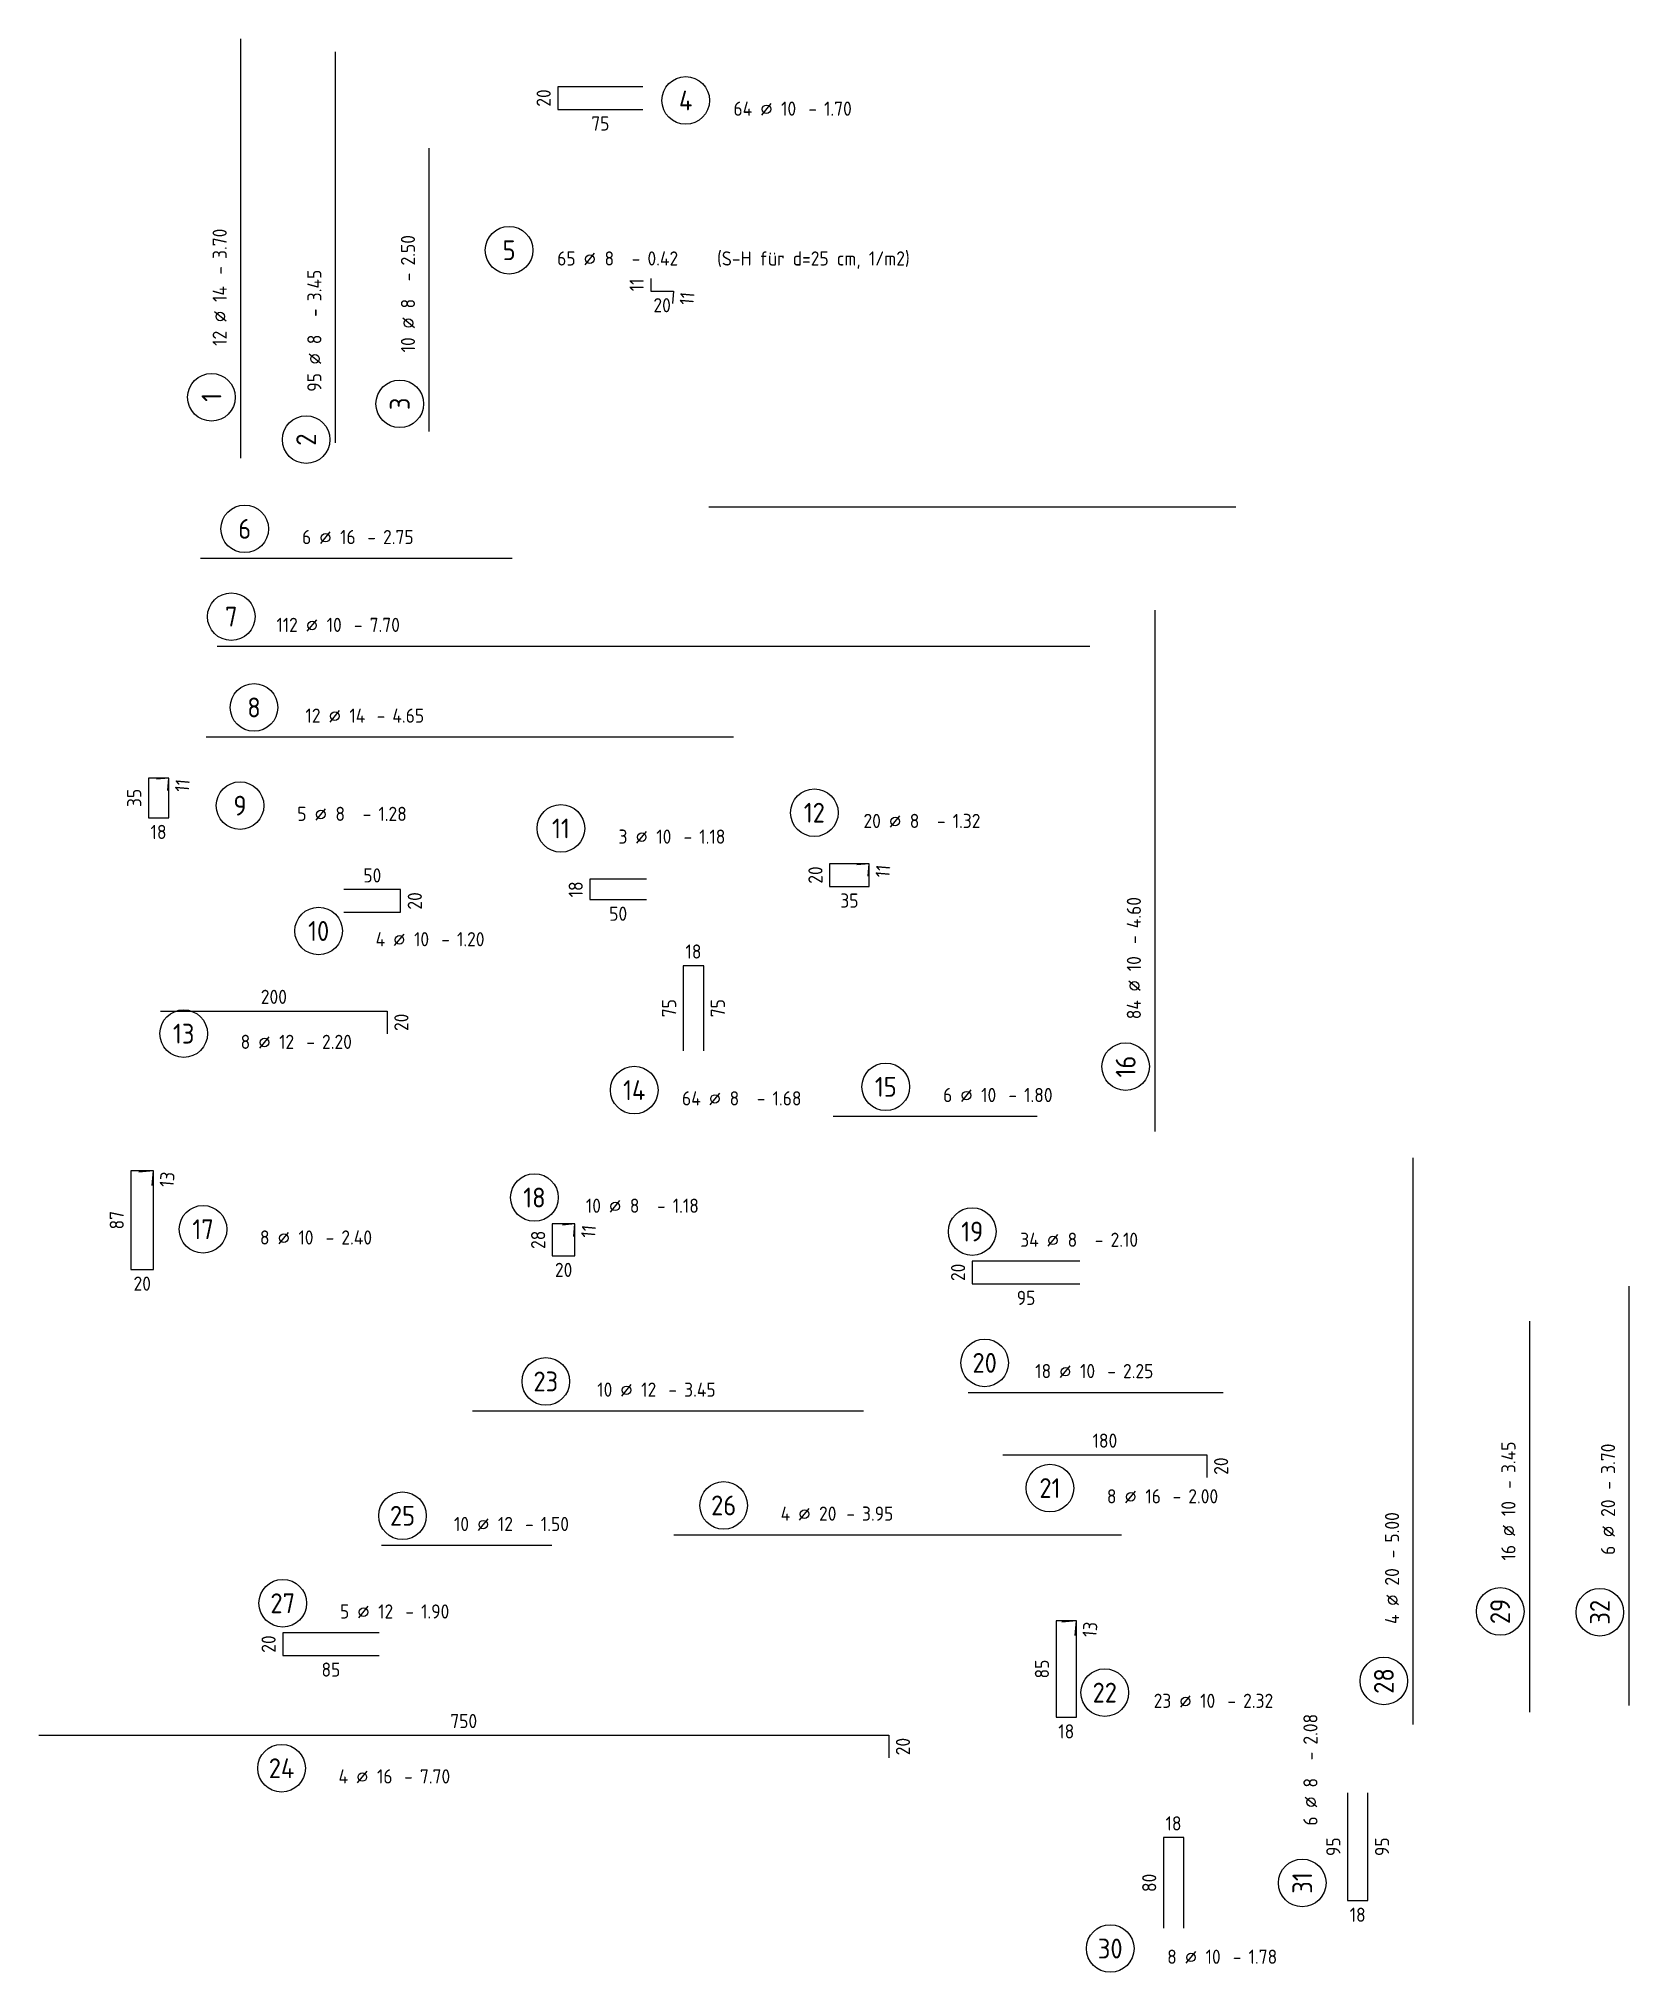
# Model space of a CAD drawing. Extents: x -7 to 75, y 1 to 115.
# Drawn here: x 60.39 to 74.42, y 22.11 to 39.17 of the extents above; entities that cross this region are included whole.
import ezdxf
from ezdxf.enums import TextEntityAlignment as Align

# ---------------------------------------------------------------- set-up
doc = ezdxf.new("R2010")
doc.units = 0
doc.header["$LTSCALE"] = 0.5
doc.linetypes.add('AUSGEZOGEN', pattern=[1000.01, 1000, 0.01])
doc.layers.add('RND', color=7, linetype='Continuous')
doc.styles.add('txt', font='isocp.shx')

msp = doc.modelspace()

# ---------------------------------------------------------------- texts
at = {"layer": 'RND', "color": 7, "linetype": 'AUSGEZOGEN', "style": 'txt'}
for s, rotation, p in [('20', 90, (64.8438, 38.648)), ('11', 90, (65.6639, 37)), ('11', 85, (66.1086, 36.8793)), ('11', 84.99986, (61.6559, 32.5826)), ('35', 90, (61.2312, 32.4733)), ('20', 90, (67.2414, 31.7929)), ('11', 84.99986, (67.8361, 31.8272)), ('20', 90, (63.707, 31.5647)), ('18', 90, (65.1262, 31.6666)), ('20', 90, (63.5885, 30.4935)), ('75', 90, (65.9504, 30.6184)), ('75', 90, (66.3804, 30.6184)), ('13', 84.99986, (61.5211, 29.1076)), ('87', 90, (61.0772, 28.7482)), ('11', 84.99986, (65.2395, 28.649)), ('28', 90, (64.7948, 28.5747)), ('20', 90, (68.4996, 28.2878)), ('20', 90, (70.8204, 26.5784)), ('20', 90, (62.4167, 25.0086)), ('13', 84.99986, (69.6632, 25.1376)), ('85', 90, (69.2393, 24.7883)), ('20', 90, (68.0134, 24.1044)), ('95', 90, (71.8102, 23.2207)), ('95', 90, (72.2402, 23.2207)), ('80', 90, (70.1859, 22.9019))]:
    msp.add_text(s, height=0.125, rotation=rotation, dxfattribs=at).set_placement(p, align=Align.MIDDLE)
for s, p in [('75', (65.3438, 38.423)), ('20', (65.8889, 36.82)), ('18', (61.4462, 32.1733)), ('50', (63.332, 31.7897)), ('35', (67.5414, 31.5679)), ('50', (65.5012, 31.4516)), ('18', (66.1654, 31.1184)), ('200', (62.4635, 30.7185)), ('20', (65.0198, 28.3097)), ('20', (61.3022, 28.1882)), ('95', (69.0996, 28.0628)), ('180', (69.7954, 26.8034)), ('85', (62.9667, 24.7836)), ('750', (64.1384, 24.3294)), ('18', (69.4543, 24.2383)), ('18', (70.4009, 23.4269)), ('18', (72.0252, 22.6207))]:
    msp.add_text(s, height=0.125, dxfattribs=at).set_placement(p, align=Align.MIDDLE)

# ---------------------------------------------------------------- blocks, each defined once
blk = doc.blocks.new('RND_AUSZ')
at = {"layer": 'RND', "color": 7, "linetype": 'Continuous'}
blk.add_line((1.341, 0.262), (1.509, 0.466), dxfattribs=at)
at = {"layer": 'RND', "color": 1, "linetype": 'Continuous'}
blk.add_circle((0, 0.52), 0.42, dxfattribs=at)
at = {"layer": 'RND', "color": 7, "linetype": 'Continuous'}
blk.add_circle((1.425, 0.364), 0.075, dxfattribs=at)
at = {"layer": 'RND', "color": 7, "linetype": 'Continuous', "style": 'txt'}
blk.add_text('-', height=0.25, dxfattribs=at).set_placement((2.163, 0.25))
at = {"layer": 'RND', "color": 1, "linetype": 'Continuous', "style": 'txt'}
blk.add_attdef('POS', text='', height=0.35, dxfattribs=at).set_placement((0, 0.52), align=Align.MIDDLE)
at = {"layer": 'RND', "color": 7, "linetype": 'Continuous', "style": 'txt'}
for tag, p in [('WIEOFT', (-0.536, 0.25)), ('STK', (1.174, 0.25))]:
    blk.add_attdef(tag, text='', height=0.25, dxfattribs=at).set_placement(p, align=Align.RIGHT)
for tag, p in [('DS', (1.683, 0.25)), ('LANG', (2.441, 0.25)), ('TEXT', (3.669, 0.25))]:
    blk.add_attdef(tag, p, '', height=0.25, dxfattribs=at)

# ---------------------------------------------------------------- linework, layer by layer
at = {"layer": 'RND', "color": 1, "linetype": 'AUSGEZOGEN'}
for points in [[(62.1729, 35.4715), (62.1729, 39.1715)], [(63.0083, 35.6062), (63.0083, 39.0562)], [(65.7188, 38.748), (64.9688, 38.748), (64.9688, 38.548), (65.7188, 38.548)], [(63.8339, 35.7059), (63.8339, 38.2059)], [(65.7889, 37.055), (65.7889, 36.945), (65.9889, 36.945), (65.9793, 36.8355)], [(66.3007, 35.0419), (70.9507, 35.0419)], [(61.8156, 34.5871), (64.5656, 34.5871)], [(70.2383, 29.5305), (70.2383, 34.1305)], [(61.9627, 33.8125), (69.6627, 33.8125)], [(61.8675, 33.0119), (66.5175, 33.0119)], [(61.5266, 32.5387), (61.5362, 32.6483), (61.3562, 32.6483), (61.3562, 32.2983), (61.5362, 32.2983), (61.5362, 32.6483), (61.4266, 32.6387)], [(65.7512, 31.7566), (65.2512, 31.7566), (65.2512, 31.5766), (65.7512, 31.5766)], [(67.7068, 31.7833), (67.7164, 31.8929), (67.3664, 31.8929), (67.3664, 31.6929), (67.7164, 31.6929), (67.7164, 31.8929), (67.6068, 31.8833)], [(63.082, 31.4647), (63.582, 31.4647), (63.582, 31.6647), (63.082, 31.6647)], [(66.2554, 30.2434), (66.2554, 30.9934), (66.0754, 30.9934), (66.0754, 30.2434)], [(61.4635, 30.5935), (63.4635, 30.5935), (63.4635, 30.3935)], [(67.3987, 29.6648), (69.1987, 29.6648)], [(61.3909, 29.0537), (61.4022, 29.1832), (61.2022, 29.1832), (61.2022, 28.3132), (61.4022, 28.3132), (61.4022, 29.1832), (61.2727, 29.1719)], [(72.5162, 24.2982), (72.5162, 29.2982)], [(65.1102, 28.6051), (65.1198, 28.7147), (64.9198, 28.7147), (64.9198, 28.4347), (65.1198, 28.4347), (65.1198, 28.7147), (65.0102, 28.7051)], [(69.5746, 28.3878), (68.6246, 28.3878), (68.6246, 28.1878), (69.5746, 28.1878)], [(74.4219, 24.467), (74.4219, 28.167)], [(73.5428, 24.4082), (73.5428, 27.8582)], [(68.5899, 27.2293), (70.8399, 27.2293)], [(64.2166, 27.0657), (67.6666, 27.0657)], [(68.8954, 26.6784), (70.6954, 26.6784), (70.6954, 26.4784)], [(65.991, 25.9719), (69.941, 25.9719)], [(63.4144, 25.8804), (64.9144, 25.8804)], [(63.3917, 25.1086), (62.5417, 25.1086), (62.5417, 24.9086), (63.3917, 24.9086)], [(69.533, 25.0838), (69.5443, 25.2133), (69.3643, 25.2133), (69.3643, 24.3633), (69.5443, 24.3633), (69.5443, 25.2133), (69.4148, 25.2019)], [(60.3884, 24.2044), (67.8884, 24.2044), (67.8884, 24.0044)], [(71.9352, 23.6957), (71.9352, 22.7457), (72.1152, 22.7457), (72.1152, 23.6957)], [(70.4909, 22.5019), (70.4909, 23.3019), (70.3109, 23.3019), (70.3109, 22.5019)]]:
    msp.add_lwpolyline(points, dxfattribs=at)

# ---------------------------------------------------------------- block references
at = {"layer": 'RND', "color": 7, "linetype": 'AUSGEZOGEN', "xscale": 0.5, "yscale": 0.5, "zscale": 0.5}
for p, values in [((66.0968, 38.3667), {'POS': '4', 'STK': '64', 'DS': '10', 'LANG': '1.70'}), ((64.5389, 37.045), {'POS': '5', 'STK': '65', 'DS': '8', 'LANG': '0.42', 'TEXT': '(S-H für d=25 cm, 1/m2)'}), ((62.0877, 33.8125), {'POS': '7', 'STK': '112', 'DS': '10', 'LANG': '7.70'}), ((62.2882, 33.0119), {'POS': '8', 'STK': '12', 'DS': '14', 'LANG': '4.65'}), ((62.1648, 32.1452), {'POS': '9', 'STK': '5', 'DS': '8', 'LANG': '1.28'}), ((64.996, 31.9445), {'POS': '11', 'STK': '3', 'DS': '10', 'LANG': '1.18'}), ((67.2318, 32.0829), {'POS': '12', 'STK': '20', 'DS': '8', 'LANG': '1.32'}), ((62.8584, 31.0394), {'POS': '10', 'STK': '4', 'DS': '10', 'LANG': '1.20'}), ((65.6427, 29.6357), {'POS': '14', 'STK': '64', 'DS': '8', 'LANG': '1.68'}), ((64.7622, 28.6882), {'POS': '18', 'STK': '10', 'DS': '8', 'LANG': '1.18'}), ((61.8384, 28.4079), {'POS': '17', 'STK': '8', 'DS': '10', 'LANG': '2.40'}), ((68.6246, 28.3878), {'POS': '19', 'STK': '34', 'DS': '8', 'LANG': '2.10'}), ((64.8626, 27.0657), {'POS': '23', 'STK': '10', 'DS': '12', 'LANG': '3.45'}), ((66.4317, 25.9719), {'POS': '26', 'STK': '4', 'DS': '20', 'LANG': '3.95'}), ((69.3104, 26.1248), {'POS': '21', 'STK': '8', 'DS': '16', 'LANG': '2.00'}), ((63.5985, 25.8804), {'POS': '25', 'STK': '10', 'DS': '12', 'LANG': '1.50'}), ((62.5417, 25.1086), {'POS': '27', 'STK': '5', 'DS': '12', 'LANG': '1.90'}), ((69.7941, 24.3203), {'POS': '22', 'STK': '23', 'DS': '10', 'LANG': '2.32'}), ((69.8422, 22.0626), {'POS': '30', 'STK': '8', 'DS': '10', 'LANG': '1.78'})]:
    msp.add_blockref('RND_AUSZ', p, dxfattribs=at).add_auto_attribs(values)
at = {"layer": 'RND', "color": 7, "linetype": 'AUSGEZOGEN', "xscale": 0.5, "yscale": 0.5, "zscale": 0.5, "rotation": 90}
for p, values in [((62.1729, 36.0076), {'POS': '1', 'STK': '12', 'DS': '14', 'LANG': '3.70'}), ((63.0083, 35.6344), {'POS': '2', 'STK': '95', 'DS': '8', 'LANG': '3.45'}), ((70.2383, 30.1029), {'POS': '16', 'STK': '84', 'DS': '10', 'LANG': '4.60'}), ((73.5428, 25.2964), {'POS': '29', 'STK': '16', 'DS': '10', 'LANG': '3.45'})]:
    msp.add_blockref('RND_AUSZ', p, dxfattribs=at).add_auto_attribs(values)
at = {"layer": 'RND', "color": 1, "linetype": 'AUSGEZOGEN', "xscale": 0.5, "yscale": 0.5, "zscale": 0.5, "rotation": 90}
for p, values in [((63.8339, 35.9502), {'POS': '3', 'STK': '10', 'DS': '8', 'LANG': '2.50'}), ((72.5162, 24.6829), {'POS': '28', 'STK': '4', 'DS': '20', 'LANG': '5.00'}), ((71.7962, 22.9011), {'POS': '31', 'STK': '6', 'DS': '8', 'LANG': '2.08'})]:
    msp.add_blockref('RND_AUSZ', p, dxfattribs=at).add_auto_attribs(values)
at = {"layer": 'RND', "color": 102, "linetype": 'AUSGEZOGEN', "xscale": 0.5, "yscale": 0.5, "zscale": 0.5}
for p, values in [((62.2061, 34.5871), {'POS': '6', 'STK': '6', 'DS': '16', 'LANG': '2.75'}), ((67.8621, 29.6648), {'POS': '15', 'STK': '6', 'DS': '10', 'LANG': '1.80'})]:
    msp.add_blockref('RND_AUSZ', p, dxfattribs=at).add_auto_attribs(values)
at = {"layer": 'RND', "color": 1, "linetype": 'AUSGEZOGEN', "xscale": 0.5, "yscale": 0.5, "zscale": 0.5}
for p, values in [((61.668, 30.1339), {'POS': '13', 'STK': '8', 'DS': '12', 'LANG': '2.20'}), ((68.7343, 27.2293), {'POS': '20', 'STK': '18', 'DS': '10', 'LANG': '2.25'}), ((62.5314, 23.6534), {'POS': '24', 'STK': '4', 'DS': '16', 'LANG': '7.70'})]:
    msp.add_blockref('RND_AUSZ', p, dxfattribs=at).add_auto_attribs(values)
at = {"layer": 'RND', "color": 8, "linetype": 'AUSGEZOGEN', "xscale": 0.5, "yscale": 0.5, "zscale": 0.5, "rotation": 90}
msp.add_blockref('RND_AUSZ', (74.4219, 25.2893), dxfattribs=at).add_auto_attribs({'POS': '32', 'STK': '6', 'DS': '20', 'LANG': '3.70'})

msp.set_redraw_order([(e.dxf.handle, doc.entitydb.next_handle()) for e in msp.query("TEXT MTEXT ATTDEF DIMENSION ARC_DIMENSION")])  # texts and dimensions are drawn at this point

doc.saveas('drawing.dxf')
